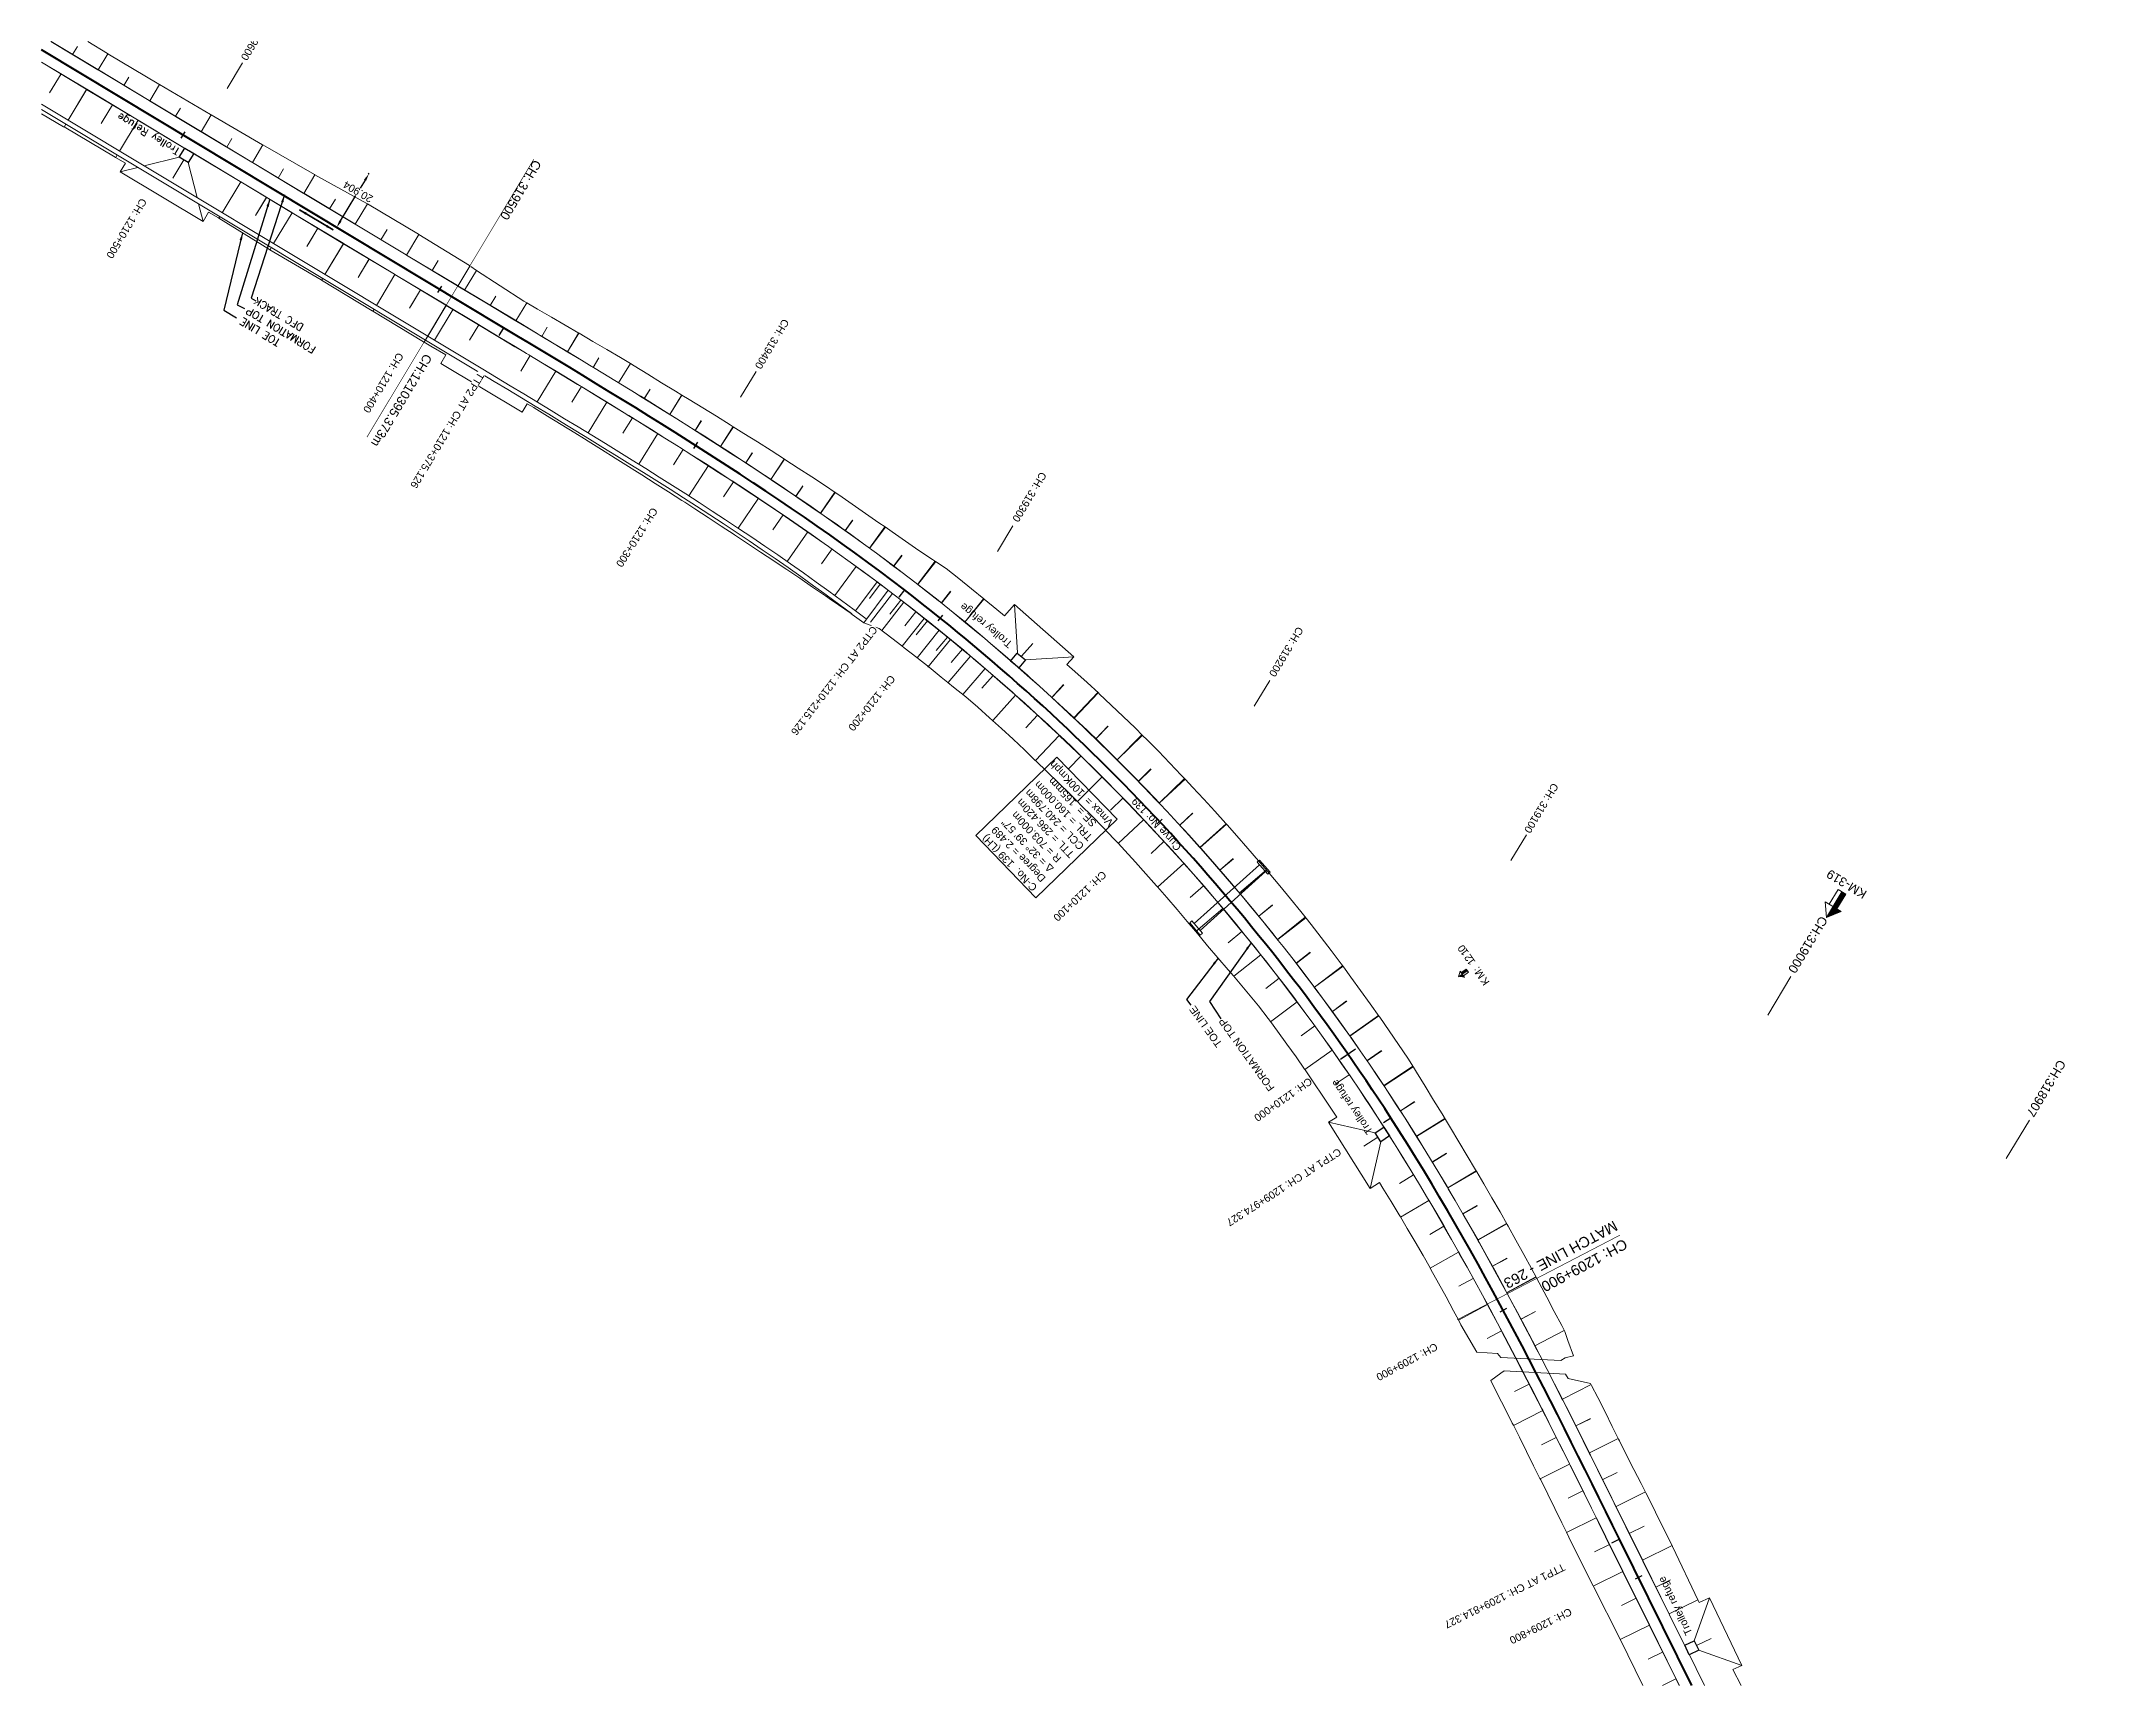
# Paper-space layout 'Layout1' of a CAD drawing. Header units: metres. Extents: x -1471 to 1301, y -330 to 1868.
# The model-space entities are those that its viewports show. They can reach past a viewport. Long polylines and large blocks are cut down to what shows.
import ezdxf
from ezdxf.enums import TextEntityAlignment as Align

# ---------------------------------------------------------------- set-up
doc = ezdxf.new("R2010")
doc.units = ezdxf.units.M
doc.header["$PDMODE"] = 35
doc.header["$PDSIZE"] = 0.5
doc.linetypes.add('CENTER2', pattern=[28.575, 19.05, -3.175, 3.175, -3.175])
doc.linetypes.add('PHANTOM2', pattern=[1.25, 0.625, -0.125, 0.125, -0.125, 0.125, -0.125])
for name, color, linetype in [('A-BLDG', 7, 'Continuous'), ('Asbuilt-track by trimble trolley', 7, 'Continuous'), ('DIMENSION', 7, 'Continuous'), ('Trolley Refuse', 10, 'Continuous')]:
    doc.layers.add(name, color=color, linetype=linetype)
for name, color, linetype, lineweight in [('C-ALIG-DG-CURVE', 1, 'CENTER2', 70), ('C-ALIG-DG-LINE', 1, 'CENTER2', 70), ('C-ALIG-DG-SPIRAL', 1, 'CENTER2', 70), ('C-ALIG-LABL', 7, 'Continuous', 25), ('C-ALIG-LABL-DG', 1, 'Continuous', 25), ('C-ALIG-LABL-DG-MARK', 1, 'Continuous', 25), ('Existing Chainage', 7, 'Continuous', 0), ('Km post', 1, 'Continuous', 13), ('KM STONE', 7, 'Continuous', 0), ('MATCH LINE', 7, 'Continuous', 0), ('Proposed Curve_Details', 10, 'Continuous', 0), ('PROPOSED DFCC TOE LINE', 239, 'Continuous', 0), ('PROPOSED DFCC TOE SLOPES', 239, 'Continuous', 0), ('PROPOSED DFCC TRACK', 1, 'Continuous', 0), ('PROPOSED FORMATION LINE - PLAN', 187, 'Continuous', 0), ('Proposed TPTC Chainages', 10, 'Continuous', 0)]:
    doc.layers.add(name, color=color, linetype=linetype, lineweight=lineweight)
doc.layers.get('Asbuilt-track by trimble trolley').off()
doc.styles.add('Arial', font='arial.ttf')
doc.styles.get("Standard").update_dxf_attribs({"font": 'simplex.shx'})
doc.styles.add('Style-Arial', font='arial.ttf')
doc.dimstyles.new('ISO-25', dxfattribs={"dimtxt": 2.5, "dimasz": 2.5, "dimexe": 1.25, "dimexo": 0.625, "dimtad": 1, "dimtxsty": 'Standard', "dimcen": 2.5, "dimadec": 0, "dimazin": 0, "dimtfac": 1, "dimtmove": 0, "dimatfit": 3, "dimfxl": 1, "dimarcsym": 0})
doc.dimstyles.get("Standard").update_dxf_attribs({"dimtxt": 0.18, "dimasz": 0.18, "dimexe": 0.18, "dimexo": 0.0625, "dimgap": 0.09, "dimtad": 0, "dimtih": 1, "dimtoh": 1, "dimdec": 4, "dimzin": 0, "dimdsep": 46, "dimtxsty": 'Standard', "dimcen": 0.09, "dimadec": 0, "dimazin": 0, "dimtfac": 1, "dimtdec": 4, "dimtofl": 0, "dimtmove": 0, "dimatfit": 3, "dimfxl": 1, "dimtolj": 1, "dimtzin": 0, "dimarcsym": 0})

psp = doc.layouts.get("Layout1")

msp = doc.modelspace()

# ---------------------------------------------------------------- texts
at = {"layer": 'A-BLDG', "char_height": 2.5, "attachment_point": 1}
for insert, rotation in [((628983.7061, 3390844.7379), 140.6215272), ((629103.3948, 3390682.282), 124.8458059), ((629209.7831, 3390515.1566), 116.1759626)]:
    msp.add_mtext_dynamic_manual_height_columns('{\\fArial|b0|i0|c0|p34;\\C1;Trolley refuge }', width=62.963055, gutter_width=1, heights=[0], dxfattribs=dict(at, insert=insert, rotation=rotation))
at = {"layer": 'C-ALIG-LABL', "color": 1, "linetype": 'Continuous', "lineweight": 25, "insert": (628983.148, 3390772.3638), "char_height": 2.5, "width": 32.958241, "attachment_point": 2, "rotation": 133.9906299, "style": 'Arial', "bg_fill": 3, "box_fill_scale": 1.2, "bg_fill_color": 256, "bg_fill_true_color": 13158600, "bg_fill_transparency": 0}
msp.add_mtext('C-No.  139 (LH)       \\PDegree = 2.489\\PΔ = 32° 39\' 57"\\PR = 703.000m\\PTTL = 286.420m\\PCCL = 240.798m\\PTRL = 160.000m\\PSE =  165mm\\PVmax =  100Kmph', dxfattribs=at)
at = {"layer": 'C-ALIG-LABL-DG', "color": 1, "linetype": 'Continuous', "lineweight": 25, "style": 'Arial'}
for s, p in [('MATCH LINE - 263', (629185.7353, 3390653.9892)), ('CH: 1209+900', (629189.046, 3390647.9545))]:
    msp.add_text(s, height=3.5, rotation=208.1892038, dxfattribs=at).set_placement(p)
at = {"layer": 'C-ALIG-LABL-DG', "color": 1, "linetype": 'Continuous', "lineweight": 25, "char_height": 2.5, "attachment_point": 7, "style": 'Arial'}
for s, insert, rotation in [('0', (629136.5937, 3390744.6494), 125.9669606), ('1', (629137.488, 3390743.3885), 125.8497455), ('2', (629138.8029, 3390741.5248), 125.6767998), ('1', (629139.6908, 3390740.2594), 125.5595847), (':', (629141.1612, 3390738.1517), 125.3647218), ('M', (629142.8747, 3390735.6761), 125.1364335), ('K', (629144.3983, 3390733.457), 124.9323253)]:
    msp.add_mtext(s, dxfattribs=dict(at, insert=insert, rotation=rotation))
at = {"layer": 'Existing Chainage', "lineweight": 0, "attachment_point": 6, "line_spacing_factor": 0.6, "style": 'Style-Arial'}
for s, insert, char_height, rotation in [('CH: 319600', (628728.4456, 3391041.4286), 2.5, 238.9928035), ('CH: 319500', (628815.1617, 3390988.2514), 3, 238.96624), ('CH: 319400', (628900.0051, 3390938.4223), 2.5, 239.1231055), ('CH: 319300', (628985.912, 3390887.3773), 2.5, 239.0440505), ('CH: 319200', (629071.6034, 3390835.7121), 2.5, 238.9538043), ('CH: 319100', (629156.7353, 3390783.5436), 2.5, 238.9526538), ('CH:319000', (629245.0268, 3390736.872), 3, 238.9347597), ('CH:318907', (629324.5605, 3390688.9193), 3, 238.9664391)]:
    msp.add_mtext(s, dxfattribs=dict(at, insert=insert, char_height=char_height, rotation=rotation))
at = {"layer": 'Proposed Curve_Details', "color": 1, "style": 'Style-Arial'}
msp.add_text('Curve No: 139', height=2.5, rotation=132.4096261, dxfattribs=at).set_placement((629041.6014, 3390778.6581))
at = {"layer": 'PROPOSED DFCC TOE LINE', "lineweight": 0}
msp.add_text('TOE LINE', height=2.5, rotation=148.8442199, dxfattribs=at).set_placement((628728.1946, 3390955.3793), align=Align.RIGHT)
at = {"layer": 'PROPOSED DFCC TOE LINE', "lineweight": 0, "insert": (629053.1639, 3390711.436), "char_height": 2.5, "attachment_point": 1, "rotation": 125.6258626}
msp.add_mtext_dynamic_manual_height_columns('{\\fArial|b0|i0|c0|p34;TOE LINE}', width=62.963055, gutter_width=1, heights=[0], dxfattribs=at)
at = {"layer": 'PROPOSED DFCC TRACK', "color": 10, "linetype": 'Continuous', "lineweight": -3, "ltscale": 5}
msp.add_text('DFC TRACK', height=2.5, rotation=149.0682259, dxfattribs=at).set_placement((628732.8471, 3390962.2463), align=Align.RIGHT)
at = {"layer": 'PROPOSED FORMATION LINE - PLAN', "lineweight": 0}
msp.add_text('FORMATION TOP', height=2.5, rotation=148.8442199, dxfattribs=at).set_placement((628730.241, 3390958.9086), align=Align.RIGHT)
at = {"layer": 'PROPOSED FORMATION LINE - PLAN', "lineweight": 0, "insert": (629067.259, 3390694.3113), "char_height": 2.5, "attachment_point": 1, "rotation": 125.6258626}
msp.add_mtext_dynamic_manual_height_columns('{\\fArial|b0|i0|c0|p34;\\PFORMATION TOP}', width=62.963055, gutter_width=1, heights=[0], dxfattribs=at)
at = {"layer": 'Proposed TPTC Chainages', "style": 'Style-Arial'}
msp.add_text('CH:1210395.373m', height=3, rotation=239.0041274, dxfattribs=at).set_placement((628788.9307, 3390943.4354))
at = {"layer": 'Trolley Refuse'}
msp.add_text('Trolley Refuge', height=2.5, rotation=149.1766896, dxfattribs=at).set_placement((628707.4713, 3391011.4838))

# ---------------------------------------------------------------- blocks, each defined once
blk = doc.blocks.new('*D144')
at = {"layer": 'Defpoints', "color": 0, "transparency": 16777216}
for p in [(628769.88, 3391003.48), (628770.28, 3391003.24), (628759.09, 3390985.57)]:
    blk.add_point(p, dxfattribs=at)
at = {"layer": 'DIMENSION', "color": 0, "lineweight": -2, "transparency": 16777216}
for p, q in [((628769.99, 3391003.42), (628770.38, 3391003.18)), ((628760.78, 3390987.48), (628765.92, 3390996.02)), ((628768.99, 3391001.1), (628767.37, 3390998.42)), ((628759.2, 3390985.51), (628759.6, 3390985.27))]:
    blk.add_line(p, q, dxfattribs=at)
at = {"layer": 'DIMENSION', "color": 0, "transparency": 16777216}
for points in [[(628768.63, 3391001.31), (628769.34, 3391000.88), (628770.28, 3391003.24)], [(628760.42, 3390987.69), (628761.14, 3390987.26), (628759.49, 3390985.33)]]:
    blk.add_solid(points, dxfattribs=at)
at = {"layer": 'DIMENSION', "color": 0, "lineweight": 0, "transparency": 16777216, "insert": (628766.65, 3390997.22), "char_height": 2.5, "attachment_point": 5, "rotation": 150, "style": 'Style-Arial'}
blk.add_mtext('\\A1;20.904', dxfattribs=at)
blk = doc.blocks.new('TerminatorOpen_0.5')
at = {"color": 0, "linetype": 'ByBlock', "lineweight": -2}
for q in [(-1, 0.25), (-1, 0), (-1, -0.25)]:
    blk.add_line((0, 0), q, dxfattribs=at)
blk = doc.blocks.new('KM POST PLAN')
at = {"extrusion": (0, 0, -1)}
h = blk.add_hatch(color=256, dxfattribs=at)
h.paths.add_polyline_path([(0, -20), (0, -8.5), (3, -8.5), (3, -20)])
h.paths.add_polyline_path([(0, -8.5), (0, 0), (6.2, -8.5), (3, -8.5)], flags=16)
at = {"flags": 128}
for points in [[(0, 0), (-6.2, -8.5), (6.2, -8.5)], [(0, 0), (0, -20)], [(0, 0), (6.2, -8.5)], [(3, -8.5), (3, -20), (-3, -20), (-3, -8.5)]]:
    blk.add_lwpolyline(points, dxfattribs=at)
at = {"style": 'Style-Arial'}
blk.add_attdef('KM-POST', text='', height=6, dxfattribs=at).set_placement((0, -26, -263.9), align=Align.MIDDLE_CENTER)
blk = doc.blocks.new('Tick Hor')
blk.add_lwpolyline([(-0.5, 0), (0.5, 0)])
blk = doc.blocks.new('KM Post')
at = {"layer": 'Km post', "lineweight": 13}
h = blk.add_hatch(color=256, dxfattribs=at)
h.paths.add_polyline_path([(0, -8.9), (1.6, -8.9), (1.6, -3.8), (0, -3.8)])
h.paths.add_polyline_path([(0, -3.8), (0, 0), (-3.4, -3.8)])
for p, q in [((0, -8.9), (0, 0)), ((3.1, -3.8), (0, 0)), ((3.1, -3.8), (-3.4, -3.8))]:
    blk.add_line(p, q, dxfattribs=at)
blk.add_lwpolyline([(1.6, -3.8), (1.6, -8.9), (-1.6, -8.9), (-1.6, -3.8)], dxfattribs=at)

# ---------------------------------------------------------------- dimensions: what is measured, and where the dimension line sits
at = {"layer": 'DIMENSION', "color": 10, "lineweight": 0}
dim = msp.add_linear_dim(base=(628770.2769, 3391003.2412), p1=(628759.0935, 3390985.5737), p2=(628769.8792, 3391003.4808), angle=58.9388253, dimstyle='Standard', override={"dimtxt": 2.5, "dimasz": 2.5, "dimexe": 0.125, "dimexo": 0.125, "dimgap": 0.125, "dimtad": 1, "dimtih": 0, "dimtoh": 0, "dimdec": 3, "dimzin": 11, "dimtxsty": 'Style-Arial', "dimsah": 1, "dimadec": 4, "dimazin": 3, "dimtmove": 2, "dimldrblk": 'TerminatorOpen_0.5', "dimfrac": 2, "dimtzin": 11}, dxfattribs=at)
dim.commit()
dim.dimension.update_dxf_attribs({"geometry": '*D144', "text_midpoint": (628766.6478, 3390997.216), "dimtype": 161, "text_rotation": 150})

# ---------------------------------------------------------------- linework, layer by layer
at = {"layer": 'C-ALIG-DG-LINE', "color": 1, "linetype": 'Continuous', "lineweight": 50, "flags": 128}
for points in [[(628815.1696, 3390951.8605), (628365.5276, 3391222.1866)], [(629434.9824, 3390047.5202), (629187.6351, 3390547.5542)]]:
    msp.add_lwpolyline(points, dxfattribs=at)
at = {"layer": 'C-ALIG-DG-SPIRAL', "color": 1, "linetype": 'Continuous', "lineweight": 50, "flags": 128}
for points in [[(628948.9938, 3390864.3299), (628944.8896, 3390867.4595), (628940.7633, 3390870.5598), (628936.6157, 3390873.6317), (628932.4479, 3390876.6761), (628928.2607, 3390879.6937), (628924.055, 3390882.6855), (628919.8316, 3390885.6524), (628915.5915, 3390888.5952), (628911.3354, 3390891.5148), (628907.0641, 3390894.4123), (628902.7785, 3390897.2884), (628898.4793, 3390900.1442), (628894.1673, 3390902.9807), (628889.8432, 3390905.7987), (628885.5079, 3390908.5994), (628881.1619, 3390911.3835), (628876.8061, 3390914.1522), (628872.4411, 3390916.9065), (628868.0677, 3390919.6473), (628863.6865, 3390922.3756), (628859.2982, 3390925.0926), (628854.9035, 3390927.7991), (628850.503, 3390930.4963), (628846.0974, 3390933.1851), (628841.6874, 3390935.8666), (628837.2735, 3390938.5419), (628832.8565, 3390941.2119), (628828.437, 3390943.8777), (628824.0156, 3390946.5404), (628819.5929, 3390949.201), (628815.1696, 3390951.8605)], [(629187.6351, 3390547.5542), (629185.3465, 3390552.1804), (629183.0568, 3390556.806), (629180.7649, 3390561.4305), (629178.4698, 3390566.0534), (629176.1702, 3390570.6741), (629173.8652, 3390575.2921), (629171.5536, 3390579.9068), (629169.2344, 3390584.5177), (629166.9064, 3390589.1241), (629164.5687, 3390593.7256), (629162.22, 3390598.3216), (629159.8594, 3390602.9114), (629157.4857, 3390607.4944), (629155.098, 3390612.0702), (629152.695, 3390616.638), (629150.2759, 3390621.1972), (629147.8395, 3390625.7473), (629145.3848, 3390630.2875), (629142.9108, 3390634.8172), (629140.4164, 3390639.3357), (629137.9007, 3390643.8423), (629135.3625, 3390648.3364), (629132.801, 3390652.8172), (629130.2151, 3390657.284), (629127.6039, 3390661.736), (629124.9663, 3390666.1724), (629122.3015, 3390670.5926), (629119.6085, 3390674.9956), (629116.8864, 3390679.3806), (629114.1341, 3390683.7469), (629111.351, 3390688.0935)]]:
    msp.add_lwpolyline(points, dxfattribs=at)
at = {"layer": 'C-ALIG-LABL-DG', "color": 1, "linetype": 'Continuous', "lineweight": 25}
msp.add_line((629097.038, 3390709.4045), (629094.9885, 3390707.973), dxfattribs=at)
at = {"layer": 'C-ALIG-LABL-DG-MARK', "color": 1, "linetype": 'Continuous', "lineweight": 25}
for p, q in [((628815.1696, 3390951.8605), (628813.6238, 3390949.2894)), ((628948.9938, 3390864.3299), (628947.1661, 3390861.951)), ((629111.351, 3390688.0935), (629108.8304, 3390686.4666)), ((629187.6351, 3390547.5542), (629184.9461, 3390546.2241))]:
    msp.add_line(p, q, dxfattribs=at)
at = {"layer": 'Existing Chainage', "linetype": 'Continuous', "lineweight": 13, "flags": 128}
for points in [[(628728.0976, 3391040.3011), (628722.9462, 3391031.7301)], [(628899.4637, 3390937.2257), (628894.3318, 3390928.643)], [(628985.183, 3390885.6998), (628980.0392, 3390877.1242)], [(629070.8977, 3390834.1622), (629065.7404, 3390825.5946)], [(629156.5825, 3390782.6048), (629151.425, 3390774.0374)], [(629244.8533, 3390735.3347), (629237.1131, 3390722.486)], [(629324.4267, 3390687.4357), (629316.6936, 3390674.5827)], [(629324.4267, 3390687.4357), (629316.6936, 3390674.5827)]]:
    msp.add_lwpolyline(points, dxfattribs=at)
at = {"layer": 'MATCH LINE', "linetype": 'PHANTOM2', "ltscale": 15, "const_width": 0.2}
msp.add_lwpolyline([(628825.3216, 3391008.0972), (628769.6166, 3390915.3289)], dxfattribs=at)
at = {"layer": 'MATCH LINE', "color": 10, "linetype": 'PHANTOM2', "ltscale": 15, "const_width": 0.2}
for points in [[(629187.8382, 3390649.0475), (629133.4245, 3390620.7534)], [(629187.8382, 3390649.0475), (629133.7539, 3390620.9247)]]:
    msp.add_lwpolyline(points, dxfattribs=at)
at = {"layer": 'PROPOSED DFCC TOE LINE', "lineweight": 0, "flags": 128}
for points in [[(628666.1215, 3391053.7226), (628683.0139, 3391043.3491), (628683.1702, 3391043.2538), (628700.202, 3391033.1227), (628700.3595, 3391033.0296), (628717.4461, 3391022.9897), (628717.6287, 3391022.8827), (628734.7427, 3391012.9441), (628734.9131, 3391012.855), (628752.0811, 3391002.9679), (628752.2462, 3391002.87), (628769.6078, 3390993.3053), (628769.7792, 3390993.2164), (628786.7886, 3390983.0669), (628786.9526, 3390982.9657), (628803.8139, 3390972.5696), (628803.9818, 3390972.4566)], [(628788.7101, 3390947.0361), (628788.5351, 3390947.1373), (628771.5734, 3390957.3662), (628771.4091, 3390957.4669), (628754.4724, 3390967.7375), (628754.3065, 3390967.8355), (628737.2497, 3390977.9075), (628737.0869, 3390978.0094), (628720.2105, 3390988.3816), (628720.0469, 3390988.4821), (628716.7859, 3390990.4036), (628714.9064, 3390987.2775), (628687.2816, 3391003.8861), (628689.0213, 3391006.7797), (628685.75, 3391008.7113), (628685.5922, 3391008.804), (628668.5109, 3391018.8527), (628668.3531, 3391018.9455), (628651.2748, 3391029.0096)], [(628789.8994, 3390949.0158), (628493.008, 3391127.3771)], [(628789.127, 3390947.73), (628501.7921, 3391120.3501)], [(628804.2462, 3390972.2787), (628806.1562, 3390970.9934), (628821.9296, 3390960.7486), (628822.9696, 3390960.1432), (628826.5404, 3390958.0642), (628831.1548, 3390955.3804), (628835.7795, 3390952.708), (628840.2772, 3390950.072), (628840.3897, 3390950.0059), (628845.0006, 3390947.299), (628849.6465, 3390944.6439), (628854.2518, 3390941.9155), (628857.5637, 3390939.8838), (628858.8162, 3390939.1144), (628863.3793, 3390936.3057), (628867.9419, 3390933.4904), (628872.533, 3390930.7154), (628874.7156, 3390929.3921), (628877.1216, 3390927.9302), (628881.7074, 3390925.1339), (628886.2756, 3390922.3035), (628890.8394, 3390919.4598), (628891.8687, 3390918.8171), (628895.4004, 3390916.6053), (628899.9564, 3390913.7364), (628904.5011, 3390910.8434), (628908.925, 3390907.9995), (628909.0356, 3390907.9281), (628913.5635, 3390904.9962), (628918.0805, 3390902.0408), (628922.5958, 3390899.0759), (628925.8531, 3390896.8925), (628927.0768, 3390896.054), (628931.5299, 3390892.9853), (628935.9725, 3390889.8956), (628940.3982, 3390886.7756), (628942.5514, 3390885.3556), (628944.9109, 3390883.7669), (628949.3647, 3390880.6684), (628953.7948, 3390877.5291), (628958.334, 3390874.5221), (628959.3567, 3390873.8402), (628962.8709, 3390871.4874), (628967.1675, 3390868.1407), (628971.3828, 3390864.6921), (628975.4607, 3390861.3349), (628975.5899, 3390861.2343), (628979.8493, 3390857.8392), (628982.3342, 3390855.6969)], [(628931.5686, 3390856.1393), (628931.2478, 3390856.4443), (628926.9344, 3390859.3751), (628924.673, 3390860.9137), (628922.6383, 3390862.3321), (628918.3521, 3390865.3072), (628914.0442, 3390868.2577), (628909.7148, 3390871.1834), (628908.5231, 3390871.982), (628905.3649, 3390874.0857), (628900.9986, 3390876.9704), (628896.6114, 3390879.8308), (628892.2467, 3390882.7319), (628892.1402, 3390882.8029), (628887.8763, 3390885.6328), (628883.4875, 3390888.5143), (628879.0821, 3390891.379), (628875.6596, 3390893.5866), (628874.6609, 3390894.228), (628870.2245, 3390897.0622), (628865.7736, 3390899.8823), (628861.3293, 3390902.7221), (628858.9947, 3390904.2087), (628856.8745, 3390905.5544), (628852.4076, 3390908.3767), (628847.9345, 3390911.1985), (628843.4513, 3390914.0134), (628842.2193, 3390914.7846), (628838.9573, 3390916.82), (628834.4417, 3390919.6005), (628829.9146, 3390922.3711), (628825.3799, 3390925.1384), (628825.2691, 3390925.2059), (628823.1379, 3390926.4939), (628821.412, 3390923.6213), (628794.2582, 3390939.9364), (628795.9844, 3390942.8094), (628790.9766, 3390945.7261), (628788.7101, 3390947.0361), (628788.9185, 3390947.3831)], [(628931.5668, 3390856.3322), (628931.3086, 3390856.5268), (628927.1239, 3390859.6335), (628922.9146, 3390862.7136), (628918.6814, 3390865.7681), (628914.4252, 3390868.7978), (628910.1469, 3390871.8036), (628905.8472, 3390874.7865), (628901.5272, 3390877.7474), (628897.1875, 3390880.6873), (628892.8291, 3390883.6072), (628888.4527, 3390886.5081), (628884.0591, 3390889.391), (628879.6491, 3390892.257), (628875.2236, 3390895.107), (628870.7833, 3390897.9422), (628866.3289, 3390900.7637), (628861.8613, 3390903.5726), (628857.3811, 3390906.3698), (628852.8892, 3390909.1567), (628848.3862, 3390911.9342), (628843.873, 3390914.7036), (628839.3501, 3390917.4659), (628834.8185, 3390920.2224), (628830.2787, 3390922.9741), (628825.7315, 3390925.7222), (628821.1718, 3390928.4715), (628816.6139, 3390931.2148), (628812.0506, 3390933.9581), (628807.4828, 3390936.7025), (628789.127, 3390947.73)], [(628936.2374, 3390854.6909), (628932.207, 3390857.728), (628928.0139, 3390860.8409), (628923.7963, 3390863.9271), (628919.5552, 3390866.9873), (628915.2913, 3390870.0225), (628911.0055, 3390873.0335), (628906.6988, 3390876.0214), (628902.3719, 3390878.987), (628898.0256, 3390881.9314), (628893.6609, 3390884.8555), (628889.2785, 3390887.7603), (628884.8792, 3390890.6469), (628880.4639, 3390893.5164), (628876.0333, 3390896.3697), (628871.5882, 3390899.208), (628867.1294, 3390902.0323), (628862.6577, 3390904.8437), (628858.1737, 3390907.6433), (628853.6783, 3390910.4323), (628849.1722, 3390913.2118), (628844.6561, 3390915.9829), (628840.1308, 3390918.7468), (628835.597, 3390921.5045), (628831.0554, 3390924.2574), (628826.5067, 3390927.0064), (628821.9463, 3390929.756), (628817.3874, 3390932.5), (628812.8235, 3390935.2437), (628808.2553, 3390937.9883), (628789.8994, 3390949.0158)], [(629205.4456, 3390478.2258), (629196.6214, 3390496.1739), (629187.8183, 3390514.1325), (629178.801, 3390531.9851), (629173.1027, 3390543.4294), (629170.742, 3390548.2097), (629169.909, 3390549.8958), (629168.3817, 3390552.9859), (629166.0306, 3390557.7623), (629163.683, 3390562.5362), (629161.3321, 3390567.3043), (629161.0899, 3390567.7946), (629158.9767, 3390572.0658), (629156.6157, 3390576.8204), (629154.2457, 3390581.5662), (629152.218, 3390585.6075), (629151.8676, 3390586.3037), (629149.4802, 3390591.0324), (629147.0829, 3390595.7517), (629144.6881, 3390600.4684), (629147.9802, 3390602.9648)], [(629170.5248, 3390601.1283), (629177.9553, 3390599.5519), (629178.345, 3390598.8644), (629180.4288, 3390594.7902), (629182.8537, 3390590.0081), (629185.2148, 3390585.1982), (629187.3345, 3390580.8879), (629187.5811, 3390580.3953), (629189.9739, 3390575.6099), (629192.395, 3390570.8426), (629194.8348, 3390566.0889), (629196.4118, 3390563.014), (629197.2712, 3390561.3375), (629199.6414, 3390556.5577), (629205.3025, 3390545.0949), (629213.8935, 3390527.0314), (629214.2203, 3390526.3806), (629217.628, 3390528.014), (629228.4472, 3390505.4418), (629225.514, 3390504.0358), (629232.046, 3390491.3845)]]:
    msp.add_lwpolyline(points, dxfattribs=at)
at = {"layer": 'PROPOSED DFCC TOE SLOPES', "flags": 128}
for points in [[(628662.8145, 3391048.1704), (628666.1424, 3391053.7098)], [(628671.3866, 3391043.0206), (628673.0254, 3391045.7486)], [(628658.9522, 3391041.7414), (628652.7467, 3391031.4121)], [(628658.9265, 3391041.6985), (628652.7467, 3391031.4121)], [(628667.5242, 3391036.5916), (628663.7179, 3391030.2558)], [(628679.9586, 3391037.8709), (628683.1866, 3391043.244)], [(628667.4985, 3391036.5487), (628664.4086, 3391031.4055)], [(628676.0963, 3391031.4418), (628669.8908, 3391021.1125)], [(628676.0705, 3391031.399), (628669.8908, 3391021.1125)], [(628688.5307, 3391032.7211), (628690.1559, 3391035.4264)], [(628697.1027, 3391027.5713), (628700.376, 3391033.0199)], [(628684.6683, 3391026.2921), (628680.9076, 3391020.0322)], [(628684.6426, 3391026.2492), (628681.5527, 3391021.106)], [(628705.6747, 3391022.4216), (628707.3365, 3391025.1876)], [(628714.2468, 3391017.2718), (628717.6205, 3391022.8875)], [(628669.1184, 3391019.8267), (628668.5274, 3391018.843)], [(628693.2404, 3391021.1423), (628687.0349, 3391010.813)], [(628693.2146, 3391021.0995), (628687.0349, 3391010.813)], [(628686.2625, 3391009.5272), (628685.7664, 3391008.7015)], [(628722.8188, 3391012.1221), (628724.5439, 3391014.9935)], [(628731.3909, 3391006.9723), (628734.9219, 3391012.8499)], [(628693.1992, 3391005.3598), (628687.2816, 3391003.8861)], [(628706.9968, 3391008.7961), (628695.2583, 3391005.8727)], [(628708.4966, 3391007.8944), (628704.7953, 3391001.7381)], [(628709.9964, 3391006.9927), (628712.9174, 3390995.2637)], [(628739.9629, 3391001.8225), (628741.776, 3391004.8405)], [(628748.535, 3390996.6728), (628752.2551, 3391002.8651)], [(628727.5286, 3391000.5433), (628721.3231, 3390990.2139)], [(628727.5028, 3391000.5004), (628721.3231, 3390990.2139)], [(628736.1006, 3390995.3935), (628732.4199, 3390989.2667)], [(628736.0749, 3390995.3506), (628732.985, 3390990.2074)], [(628713.4299, 3390993.206), (628714.9064, 3390987.2775)], [(628720.5506, 3390988.9281), (628720.2191, 3390988.3763)], [(628744.6726, 3390990.2437), (628738.4672, 3390979.9144)], [(628744.6469, 3390990.2009), (628738.4672, 3390979.9144)], [(628757.107, 3390991.523), (628759.0635, 3390994.7797)], [(628765.6791, 3390986.3732), (628769.7873, 3390993.2116)], [(628753.2447, 3390985.094), (628749.5571, 3390978.9557)], [(628753.2189, 3390985.0511), (628750.1291, 3390979.9079)], [(628774.2511, 3390981.2235), (628776.3129, 3390984.6555)], [(628782.8231, 3390976.0737), (628786.9606, 3390982.9608)], [(628737.6947, 3390978.6286), (628737.2584, 3390977.9024)], [(628761.8167, 3390979.9442), (628755.6113, 3390969.6149)], [(628761.791, 3390979.9013), (628755.6113, 3390969.6149)], [(628770.3888, 3390974.7944), (628766.71, 3390968.6709)], [(628770.363, 3390974.7516), (628767.2732, 3390969.6084)], [(628791.3952, 3390970.9239), (628793.4342, 3390974.3181)], [(628754.8388, 3390968.3291), (628754.4805, 3390967.7326)], [(628778.9608, 3390969.6447), (628772.7554, 3390959.3154)], [(628778.9351, 3390969.6018), (628772.7554, 3390959.3154)], [(628799.9672, 3390965.7742), (628803.9818, 3390972.4566)], [(628802.2108, 3390964.4264), (628806.156, 3390970.9935)], [(628787.5329, 3390964.4949), (628783.8388, 3390958.346)], [(628787.5071, 3390964.4521), (628784.4173, 3390959.3088)], [(628810.7828, 3390959.2766), (628812.6652, 3390962.4099)], [(628810.7828, 3390959.2766), (628812.6652, 3390962.4099)], [(628771.9829, 3390958.0296), (628771.5815, 3390957.3614)], [(628796.1049, 3390959.3452), (628788.7101, 3390947.0361)], [(628796.0792, 3390959.3023), (628789.8994, 3390949.0158)], [(628798.3484, 3390957.9973), (628792.143, 3390947.668)], [(628819.3549, 3390954.1268), (628822.9694, 3390960.1433)], [(628819.3556, 3390954.1264), (628822.9714, 3390960.1421)], [(628806.9205, 3390952.8476), (628803.8177, 3390947.6829)], [(628827.9264, 3390948.9747), (628829.7714, 3390952.0442)], [(628827.9296, 3390948.9727), (628829.7777, 3390952.0405)], [(628836.4954, 3390943.8125), (628840.2691, 3390950.0767)], [(628836.5018, 3390943.8087), (628840.2882, 3390950.0655)], [(628824.0611, 3390942.5475), (628820.9546, 3390937.3851)], [(628845.0572, 3390938.6313), (628846.9986, 3390941.8395)], [(628845.066, 3390938.626), (628847.0165, 3390941.8291)], [(628853.6072, 3390933.4252), (628857.5464, 3390939.8944)], [(628853.6199, 3390933.4174), (628857.5847, 3390939.8709)], [(628832.622, 3390937.3901), (628826.3936, 3390927.0746)], [(628841.1698, 3390932.2174), (628838.0434, 3390927.0671)], [(628849.7002, 3390927.0232), (628843.4128, 3390916.7435)], [(628862.1403, 3390928.1827), (628864.12, 3390931.405)], [(628862.1542, 3390928.1742), (628864.1479, 3390931.3877)], [(628870.6518, 3390922.9025), (628874.6881, 3390929.4087)], [(628870.6707, 3390922.8907), (628874.7462, 3390929.3735)], [(628858.2074, 3390921.7967), (628855.0423, 3390916.67)], [(628879.1368, 3390917.5685), (628881.2085, 3390920.864)], [(628879.156, 3390917.5563), (628881.2479, 3390920.8394)], [(628866.6886, 3390916.5352), (628860.3057, 3390906.3145)], [(628887.5897, 3390912.1829), (628891.8314, 3390918.8404)], [(628887.614, 3390912.1672), (628891.9076, 3390918.7927)], [(628875.1356, 3390911.225), (628871.9135, 3390906.1339)], [(628883.5474, 3390905.8655), (628877.0332, 3390895.728)], [(628896.0059, 3390906.7289), (628898.1902, 3390910.0996)], [(628896.0313, 3390906.7123), (628898.2431, 3390910.0657)], [(628904.3789, 3390901.2063), (628908.8791, 3390908.029)], [(628904.4085, 3390901.1866), (628908.9742, 3390907.9677)], [(628891.9144, 3390900.4432), (628888.6174, 3390895.4004)], [(628912.7035, 3390895.6016), (628915.0305, 3390899.0577)], [(628912.7337, 3390895.5811), (628915.0948, 3390899.0153)], [(628900.2345, 3390894.9554), (628893.5521, 3390884.928)], [(628920.974, 3390889.9156), (628925.7968, 3390896.9303)], [(628921.0096, 3390889.8909), (628925.9141, 3390896.8507)], [(628908.4997, 3390889.3905), (628905.1104, 3390884.4092)], [(628929.1838, 3390884.1305), (628931.6634, 3390887.6493)], [(628929.2175, 3390884.1065), (628931.7363, 3390887.5983)], [(628937.3276, 3390878.2563), (628942.4818, 3390885.4015)], [(628937.3686, 3390878.2263), (628942.6236, 3390885.3069)], [(628916.707, 3390883.7477), (628909.8229, 3390873.8578)], [(628924.8466, 3390878.0118), (628921.3489, 3390873.1061)], [(628932.9193, 3390872.1886), (628925.8036, 3390862.4639)], [(628945.3986, 3390872.2666), (628948.1253, 3390875.9406)], [(628945.4366, 3390872.238), (628948.211, 3390875.879)], [(628953.3904, 3390866.1771), (628959.2726, 3390873.8963)], [(628953.4343, 3390866.1431), (628959.4388, 3390873.7853)], [(628939.8408, 3390867.0043), (628932.6466, 3390857.3999)], [(628943.5975, 3390864.2343), (628935.4673, 3390853.3746)], [(628940.9098, 3390866.2583), (628937.2943, 3390861.4507)], [(628961.2976, 3390859.9651), (628964.401, 3390863.915)], [(628961.3383, 3390859.9324), (628964.4958, 3390863.8379)], [(628944.9854, 3390863.1718), (628937.6891, 3390853.6096)], [(628948.8226, 3390860.2286), (628941.4935, 3390850.7568)], [(628947.7609, 3390860.9864), (628944.1183, 3390856.2619)], [(628952.8514, 3390857.083), (628949.1718, 3390852.3984)], [(628969.1147, 3390853.6454), (628975.3831, 3390861.3988)], [(628969.1575, 3390853.6105), (628975.541, 3390861.2724)], [(628986.7326, 3390843.3553), (628985.7025, 3390859.5236)], [(628955.5939, 3390854.8586), (628948.2411, 3390845.6013)], [(628956.6434, 3390854.0838), (628952.9039, 3390849.3919)], [(628960.6293, 3390850.8838), (628953.2132, 3390841.7163)], [(628964.378, 3390847.8306), (628956.8162, 3390838.617)], [(628963.3366, 3390848.6152), (628959.6349, 3390844.0872)], [(628968.3161, 3390844.5728), (628964.5823, 3390840.0915)], [(628988.0462, 3390842.199), (628991.8308, 3390846.4986)], [(628970.9941, 3390842.2688), (628963.543, 3390833.4161)], [(628975.9112, 3390838.151), (628968.465, 3390829.4703)], [(628989.3598, 3390841.0428), (629005.5282, 3390842.0729)], [(628978.5544, 3390835.8068), (628974.843, 3390831.5228)], [(628986.0283, 3390829.2442), (628978.4589, 3390820.7525)], [(628998.1975, 3390828.488), (629002.0703, 3390832.7745)], [(628998.2373, 3390828.4512), (629002.1715, 3390832.6825)], [(629005.5608, 3390821.642), (629013.4908, 3390830.1709)], [(629005.6011, 3390821.6043), (629013.6558, 3390830.019)], [(628993.4025, 3390822.5713), (628989.5428, 3390818.365)], [(629012.8248, 3390814.6894), (629016.8776, 3390818.9233)], [(629012.8622, 3390814.6532), (629016.9733, 3390818.8318)], [(629027.0532, 3390800.4802), (629031.2447, 3390804.6144)], [(629027.0887, 3390800.4438), (629031.335, 3390804.5215)], [(629034.015, 3390793.2311), (629042.5107, 3390801.3894)], [(629034.0543, 3390793.1896), (629042.6719, 3390801.2197)], [(629040.8715, 3390785.8737), (629045.1831, 3390789.8913)], [(629040.9067, 3390785.8352), (629045.2728, 3390789.7931)], [(629047.623, 3390778.4264), (629056.3449, 3390786.3328)], [(629047.6604, 3390778.3845), (629056.4979, 3390786.1609)], [(629035.5874, 3390780.3902), (629031.2851, 3390776.4412)], [(629054.2662, 3390770.877), (629058.6796, 3390774.7605)], [(629054.3012, 3390770.837), (629058.7685, 3390774.6585)], [(629042.2634, 3390773.0173), (629033.4704, 3390765.172)], [(629060.8014, 3390763.238), (629069.7948, 3390770.9312)], [(629060.8378, 3390763.1951), (629069.9458, 3390770.7559)], [(629048.8298, 3390765.5482), (629044.3479, 3390761.6641)], [(629055.2891, 3390757.9867), (629046.2219, 3390750.3562)], [(629067.2248, 3390755.5007), (629071.7883, 3390759.2889)], [(629067.2572, 3390755.4612), (629071.8714, 3390759.1879)], [(629073.5404, 3390747.6818), (629082.7754, 3390755.1405)], [(629073.5762, 3390747.6369), (629082.9224, 3390754.9548)], [(629061.637, 3390750.3294), (629057.0758, 3390746.5995)], [(629067.8811, 3390742.5882), (629058.8852, 3390735.4441)], [(629079.741, 3390739.7633), (629084.4114, 3390743.4202)], [(629079.7722, 3390739.7228), (629084.4912, 3390743.3162)], [(629074.007, 3390734.753), (629069.5959, 3390731.3515)], [(629085.8305, 3390731.7669), (629095.2432, 3390738.9345)], [(629085.8642, 3390731.7221), (629095.3799, 3390738.7489)], [(629080.028, 3390726.8364), (629071.1812, 3390720.2115)], [(629091.8045, 3390723.6778), (629096.5413, 3390727.1756)], [(629091.8363, 3390723.6337), (629096.6221, 3390727.0631)], [(629085.9297, 3390718.8316), (629081.4287, 3390715.5612)], [(629097.661, 3390715.5053), (629107.2031, 3390722.3429)], [(629097.6929, 3390715.4603), (629107.333, 3390722.1584)], [(629091.7195, 3390710.7453), (629082.5982, 3390704.3158)], [(629103.3988, 3390707.248), (629108.2072, 3390710.589)], [(629103.4282, 3390707.2052), (629108.2818, 3390710.48)], [(629109.0213, 3390698.9157), (629118.6395, 3390705.4054)], [(629109.053, 3390698.8682), (629118.7624, 3390705.2092)], [(629097.3894, 3390702.5739), (629092.7344, 3390699.3909)], [(629114.5208, 3390690.4956), (629119.2736, 3390693.5995)], [(629114.5478, 3390690.4536), (629119.339, 3390693.4935)], [(629106.1038, 3390683.1639), (629090.523, 3390686.6858)], [(629119.9053, 3390682.0099), (629129.3455, 3390687.9996)], [(629119.9334, 3390681.9649), (629129.4544, 3390687.821)], [(629107.038, 3390681.6841), (629102.2623, 3390678.6693)], [(629107.9721, 3390680.2043), (629104.4502, 3390664.6234)], [(629125.1724, 3390673.4472), (629129.8813, 3390676.3435)], [(629125.1957, 3390673.4086), (629129.9373, 3390676.248)], [(629130.3334, 3390664.8294), (629139.7687, 3390670.4796)], [(629130.3563, 3390664.7905), (629139.8583, 3390670.3286)], [(629118.9125, 3390669.1116), (629114.1943, 3390666.2517)], [(629124.023, 3390660.5683), (629114.5898, 3390655.0011)], [(629135.3917, 3390656.1509), (629140.1512, 3390658.9249)], [(629135.412, 3390656.116), (629140.2009, 3390658.8394)], [(629129.033, 3390651.9631), (629124.3135, 3390649.2485)], [(629140.3553, 3390647.4233), (629149.9509, 3390652.8802)], [(629140.3739, 3390647.3904), (629150.0237, 3390652.7519)], [(629133.954, 3390643.3025), (629124.4726, 3390637.9777)], [(629145.2306, 3390638.649), (629150.0594, 3390641.3319)], [(629145.2461, 3390638.6208), (629150.0974, 3390641.2628)], [(629138.79, 3390634.5897), (629134.0076, 3390631.9615)], [(629150.0287, 3390629.8387), (629159.7193, 3390635.1161)], [(629150.0439, 3390629.8106), (629159.7785, 3390635.0064)], [(629143.554, 3390625.8338), (629133.9073, 3390620.6374)], [(629154.7525, 3390620.9886), (629159.6207, 3390623.587)], [(629154.7643, 3390620.9664), (629159.6496, 3390623.5324)], [(629148.2461, 3390617.0351), (629143.5127, 3390614.5307)], [(629159.4144, 3390612.1133), (629169.1788, 3390617.2421)], [(629159.4258, 3390612.0915), (629169.2222, 3390617.1562)], [(629157.4623, 3390599.3376), (629152.6239, 3390596.853)], [(629168.575, 3390594.2855), (629178.1647, 3390599.1824)], [(629168.5827, 3390594.2703), (629178.1968, 3390599.1257)], [(629162.0004, 3390590.4466), (629152.2686, 3390585.5066)], [(629173.0907, 3390585.3441), (629177.9184, 3390587.7822)], [(629173.0965, 3390585.3325), (629177.9325, 3390587.7542)], [(629166.5003, 3390581.5329), (629161.609, 3390579.0739)], [(629177.574, 3390576.3909), (629187.1803, 3390581.2013)], [(629177.5783, 3390576.3823), (629187.1966, 3390581.1682)], [(629170.9718, 3390572.6008), (629161.1395, 3390567.6942)], [(629182.0331, 3390567.4294), (629186.8608, 3390569.8315)], [(629182.0357, 3390567.4242), (629186.8672, 3390569.819)], [(629175.4223, 3390563.6543), (629170.4836, 3390561.2021)], [(629186.4769, 3390558.4645), (629196.2585, 3390563.313)], [(629186.4781, 3390558.462), (629196.2634, 3390563.3034)], [(629179.8611, 3390554.6981), (629169.959, 3390549.7947)], [(629184.2949, 3390545.7363), (629179.344, 3390543.287)], [(629190.9127, 3390549.499), (629195.8208, 3390551.9274)], [(629190.9128, 3390549.4988), (629195.8211, 3390551.9268)], [(629195.3467, 3390540.5355), (629205.1574, 3390545.3887)], [(629188.7289, 3390536.7731), (629178.8507, 3390531.8866)], [(629199.7807, 3390531.5723), (629204.619, 3390533.9657)], [(629193.1628, 3390527.8099), (629188.2611, 3390525.3851)], [(629204.2146, 3390522.609), (629213.7527, 3390527.3273)], [(629212.5732, 3390513.6528), (629217.628, 3390528.014)], [(629197.5968, 3390518.8466), (629187.8669, 3390514.0334)], [(629213.3296, 3390512.0747), (629218.1836, 3390514.4013)], [(629202.0307, 3390509.8834), (629197.1496, 3390507.4688)], [(629214.086, 3390510.4966), (629228.4472, 3390505.4418)], [(629206.4647, 3390500.9201), (629196.6701, 3390496.0749)], [(629217.5165, 3390495.7192), (629222.4119, 3390498.1409)]]:
    msp.add_lwpolyline(points, dxfattribs=at)
at = {"layer": 'PROPOSED DFCC TRACK', "linetype": 'Continuous', "flags": 128}
for points in [[(629071.0695, 3390770.1647), (629067.4686, 3390774.1978), (629066.7226, 3390773.5318), (629070.3235, 3390769.4987)], [(629047.697, 3390749.1496), (629044.1932, 3390753.2674), (629044.9548, 3390753.9154), (629048.4586, 3390749.7977)]]:
    msp.add_lwpolyline(points, close=True, dxfattribs=at)
for points in [[(629045.7342, 3390752.9994), (629067.528, 3390772.6369)], [(629047.6792, 3390750.7137), (629069.5225, 3390770.3959)], [(629146.8685, 3390609.4731), (629147.9802, 3390608.2167), (629168.0621, 3390607.141), (629169.5379, 3390608.0767)], [(629147.9802, 3390602.9648), (629149.1184, 3390603.6974), (629169.6444, 3390602.5978), (629170.5248, 3390601.1283)]]:
    msp.add_lwpolyline(points, dxfattribs=at)
at = {"layer": 'PROPOSED FORMATION LINE - PLAN', "lineweight": 0, "flags": 128}
for points in [[(628796.0792, 3390959.3023), (628795.9059, 3390959.4064), (628778.927, 3390969.6067), (628778.7618, 3390969.7059), (628761.7829, 3390979.9062), (628761.6177, 3390980.0054), (628744.6382, 3390990.2061), (628744.4736, 3390990.305), (628727.4941, 3391000.5056), (628727.3295, 3391000.6045), (628710.3669, 3391010.795), (628710.1855, 3391010.904), (628693.1983, 3391021.1093), (628693.0414, 3391021.2035), (628676.0542, 3391031.4088), (628675.8973, 3391031.5031), (628658.9055, 3391041.7111), (628658.7532, 3391041.8026), (628641.7613, 3391052.0107)], [(628796.1049, 3390959.3452), (628795.9316, 3390959.4492), (628778.9528, 3390969.6495), (628778.7876, 3390969.7488), (628761.8087, 3390979.9491), (628761.6435, 3390980.0483), (628744.664, 3390990.2489), (628744.4994, 3390990.3478), (628727.5199, 3391000.5485), (628727.3553, 3391000.6474), (628710.3927, 3391010.8379), (628710.2112, 3391010.9469), (628693.224, 3391021.1521), (628693.0671, 3391021.2464), (628676.0799, 3391031.4517), (628675.923, 3391031.5459), (628658.9312, 3391041.754), (628658.7789, 3391041.8455), (628641.7871, 3391052.0535)], [(628799.9672, 3390965.7742), (628799.794, 3390965.8783), (628782.8151, 3390976.0786), (628782.6499, 3390976.1778), (628765.671, 3390986.3781), (628765.5058, 3390986.4773), (628748.5263, 3390996.678), (628748.3617, 3390996.7769), (628731.3822, 3391006.9775), (628731.2176, 3391007.0764), (628714.255, 3391017.2669), (628714.0735, 3391017.3759), (628697.0863, 3391027.5812), (628696.9294, 3391027.6754), (628679.9422, 3391037.8807), (628679.7853, 3391037.975), (628662.7935, 3391048.183), (628662.6413, 3391048.2745), (628645.6494, 3391058.4826)], [(628799.993, 3390965.817), (628799.8197, 3390965.9211), (628782.8408, 3390976.1214), (628782.6756, 3390976.2207), (628765.6967, 3390986.4209), (628765.5315, 3390986.5202), (628748.552, 3390996.7208), (628748.3874, 3390996.8197), (628731.4079, 3391007.0204), (628731.2434, 3391007.1192), (628714.2807, 3391017.3098), (628714.0993, 3391017.4188), (628697.1121, 3391027.624), (628696.9552, 3391027.7183), (628679.968, 3391037.9236), (628679.8111, 3391038.0178), (628662.8193, 3391048.2259), (628662.667, 3391048.3173), (628645.6752, 3391058.5254)]]:
    msp.add_lwpolyline(points, dxfattribs=at)
at = {"layer": 'Trolley Refuse'}
for points in [[(628708.8002, 3391011.7957), (628711.7998, 3391009.9923), (628709.9964, 3391006.9927), (628706.9968, 3391008.7961)], [(628986.6683, 3390843.2801), (628989.3598, 3390841.0428), (628987.1225, 3390838.3512), (628984.431, 3390840.5886)], [(629108.9824, 3390685.0498), (629110.9, 3390682.1219), (629107.9721, 3390680.2043), (629106.0545, 3390683.1321)], [(629212.5809, 3390513.6564), (629214.086, 3390510.4966), (629210.9261, 3390508.9915), (629209.421, 3390512.1513)]]:
    msp.add_lwpolyline(points, close=True, dxfattribs=at)

# ---------------------------------------------------------------- block references
at = {"layer": 'C-ALIG-LABL-DG', "color": 1, "linetype": 'Continuous', "lineweight": 25}
for name, p, xscale, yscale, zscale, rotation in [('Tick Hor', (628708.1474, 3391016.2026), 2.5, 2.5, 2.5, 238.9855929886476), ('Tick Hor', (628793.8512, 3390964.6772), 2.5, 2.5, 2.5, 238.9855929886476), ('Tick Hor', (628879.2272, 3390912.6159), 2.5, 2.5, 2.5, 237.5481441197584), ('Tick Hor', (628960.8881, 3390854.9865), 2.5, 2.5, 2.5, 231.2326893091217), ('Tick Hor', (629034.149, 3390787.0454), 2.5, 2.5, 2.5, 223.0825073017103), ('KM Post', (629133.9479, 3390735.2757), 0.3933041122191764, 0.3933041122191764, 0.3933041122191764, 124.3636321803249), ('Tick Hor', (629097.038, 3390709.4045), 5.999999999999999, 5.999999999999999, 5.999999999999999, 214.9323252943232), ('Tick Hor', (629148.8184, 3390623.9244), 2.5, 2.5, 2.5, 208.1892037778402), ('Tick Hor', (629193.9875, 3390534.7123), 2.499999999999999, 2.499999999999999, 2.499999999999999, 206.3197990238363)]:
    msp.add_blockref(name, p, dxfattribs=dict(at, xscale=xscale, yscale=yscale, zscale=zscale, rotation=rotation))
at = {"layer": 'KM STONE'}
ref = msp.add_blockref('KM POST PLAN', (629256.7123, 3390755.0205), dxfattribs=dict(at, xscale=0.5, yscale=0.5, zscale=0.5, rotation=148.9344517853904))
ref.add_attrib('KM-POST', 'KM-319', dxfattribs={"layer": '0', "height": 3, "rotation": 148.9344518, "style": 'Style-Arial'}).set_placement((629263.4205, 3390766.156), align=Align.MIDDLE_CENTER)

msp.set_redraw_order([(e.dxf.handle, doc.entitydb.next_handle()) for e in msp.query("TEXT MTEXT ATTDEF DIMENSION ARC_DIMENSION")])  # texts and dimensions are drawn at this point

# ---------------------------------------------------------------- leaders
at = {"layer": 'PROPOSED DFCC TOE LINE', "lineweight": 0}
for points, dimstyle, override in [([(628728.1105, 3390983.5263), (628721.8746, 3390957.6903), (628726.0918, 3390955.1325)], 'ISO-25', {"dimtxt": 3, "dimasz": 2.5, "dimgap": 0.625, "dimtad": 0, "dimdec": 3, "dimzin": 2, "dimtdec": 3}), ([(629053.7185, 3390741.4428), (629043.1587, 3390727.6428), (629044.5243, 3390725.7859)], 'Standard', {"dimtxt": 2.5, "dimasz": 2.4, "dimgap": 0.09, "dimtad": 0, "dimtih": 0, "dimtoh": 0})]:
    msp.add_leader(points, dimstyle=dimstyle, override=override, dxfattribs=at)
at = {"layer": 'PROPOSED DFCC TRACK', "color": 10, "linetype": 'Continuous', "lineweight": -3, "ltscale": 5}
msp.add_leader([(628742.1072, 3390996.1596), (628731.0214, 3390961.72), (628732.502, 3390960.8305)], dimstyle='ISO-25', override={"dimtxt": 3, "dimasz": 2.5, "dimgap": 0.625, "dimtad": 0, "dimdec": 3, "dimzin": 2, "dimtdec": 3}, dxfattribs=at)
at = {"layer": 'PROPOSED DFCC TRACK', "linetype": 'Continuous', "lineweight": 0}
for points in [[(628747.1566, 3390991.2139), (628758.345, 3390984.4924)], [(628758.345, 3390984.4924), (628747.1566, 3390991.2139)]]:
    msp.add_leader(points, dimstyle='ISO-25', override={"dimtxt": 3, "dimasz": 2.5, "dimtad": 0, "dimdec": 3, "dimzin": 2, "dimtdec": 3}, dxfattribs=at)
at = {"layer": 'PROPOSED FORMATION LINE - PLAN', "lineweight": 0}
for points, dimstyle, override in [([(628737.2348, 3390994.7121), (628726.2852, 3390959.5419), (628728.7942, 3390958.2319)], 'ISO-25', {"dimtxt": 3, "dimasz": 2.5, "dimgap": 0.625, "dimtad": 0, "dimdec": 3, "dimzin": 2, "dimtdec": 3}), ([(629064.7167, 3390746.5355), (629050.8085, 3390726.9685), (629054.5683, 3390721.2441)], 'Standard', {"dimtxt": 2.5, "dimasz": 2.4, "dimgap": 0.09, "dimtad": 0, "dimtih": 0, "dimtoh": 0})]:
    msp.add_leader(points, dimstyle=dimstyle, override=override, dxfattribs=at)

# ---------------------------------------------------------------- next in the draw order: linework, layer by layer
at = {"layer": 'C-ALIG-DG-CURVE', "color": 1, "linetype": 'Continuous', "lineweight": 50, "flags": 128}
msp.add_lwpolyline([(629111.351, 3390688.0935, 0.08584234), (628948.9938, 3390864.3299)], format="xyb", dxfattribs=at)
at = {"layer": 'C-ALIG-LABL', "color": 1, "linetype": 'Continuous', "lineweight": 25}
for p, q in [((628999.8954, 3390808.5857), (628972.7673, 3390782.397)), ((629019.9373, 3390787.8248), (628999.8954, 3390808.5857)), ((628992.8093, 3390761.6361), (629019.9373, 3390787.8248)), ((628972.7673, 3390782.397), (628992.8093, 3390761.6361))]:
    msp.add_line(p, q, dxfattribs=at)
at = {"layer": 'PROPOSED DFCC TOE LINE', "lineweight": 0, "flags": 128}
for points in [[(628982.3342, 3390855.6969), (628985.7025, 3390859.5236), (629005.5282, 3390842.0729), (629003.2408, 3390839.4742), (629005.8741, 3390837.1236), (629009.9531, 3390833.4273), (629013.8182, 3390829.8695), (629014.0025, 3390829.698), (629018.0176, 3390825.9315), (629022.0042, 3390822.1342), (629025.9436, 3390818.288), (629028.5534, 3390815.7002), (629029.8482, 3390814.4063), (629033.7302, 3390810.5019), (629037.5697, 3390806.5555), (629041.3796, 3390802.5806), (629042.8234, 3390801.0602), (629045.1614, 3390798.5789), (629048.9119, 3390794.5477), (629052.6233, 3390790.4806), (629056.3006, 3390786.3827), (629056.6448, 3390785.9958), (629059.9457, 3390782.2562), (629063.5626, 3390778.105), (629067.1871, 3390773.96), (629070.0876, 3390770.5912), (629070.7724, 3390769.7808), (629074.307, 3390765.5584), (629077.8089, 3390761.3088), (629081.2777, 3390757.032), (629083.0572, 3390754.7846), (629084.6953, 3390752.7141), (629088.0859, 3390748.3751), (629091.4377, 3390744.0061), (629094.7486, 3390739.6061), (629095.5121, 3390738.5693), (629098.0004, 3390735.1624), (629101.2476, 3390730.7158), (629104.4565, 3390726.2417), (629107.4595, 3390721.9788), (629107.6267, 3390721.7402), (629110.7674, 3390717.2184), (629113.8746, 3390712.6735), (629116.9476, 3390708.1056), (629118.8785, 3390705.024), (629119.8636, 3390703.434), (629122.7704, 3390698.7589), (629125.6113, 3390694.1098), (629128.451, 3390689.466), (629129.5759, 3390687.6218), (629131.2733, 3390684.8167), (629134.0607, 3390680.1511), (629136.7896, 3390675.4553), (629139.5783, 3390670.8002), (629139.9857, 3390670.1142), (629142.3333, 3390666.1293), (629145.0584, 3390661.4451), (629147.7549, 3390656.7486), (629150.1518, 3390652.5264), (629150.4281, 3390652.043), (629153.0708, 3390647.3245), (629155.6721, 3390642.5872), (629158.2493, 3390637.8413), (629159.9074, 3390634.7674), (629160.8082, 3390633.0898), (629163.3477, 3390628.3323), (629165.877, 3390623.5736), (629168.3871, 3390618.809), (629169.351, 3390616.9012), (629170.4433, 3390613.8135), (629172.2677, 3390608.7062), (629169.5379, 3390608.0767)], [(629146.8685, 3390609.4731), (629140.0067, 3390609.9468), (629137.3206, 3390614.4977), (629134.729, 3390619.0929), (629133.8552, 3390620.7353), (629132.2471, 3390623.7423), (629129.7466, 3390628.3775), (629127.2264, 3390632.9978), (629124.6824, 3390637.601), (629124.4191, 3390638.0737), (629122.1138, 3390642.1862), (629119.4803, 3390646.7303), (629116.8203, 3390651.2544), (629114.5321, 3390655.098), (629114.1357, 3390655.7594), (629111.4244, 3390660.2439), (629108.6684, 3390664.6966), (629107.5003, 3390666.5488), (629104.4502, 3390664.6234), (629090.523, 3390686.6858), (629093.3031, 3390688.4409), (629091.5387, 3390691.0667), (629088.5959, 3390695.4385), (629085.6581, 3390699.8143), (629082.6948, 3390704.1737), (629082.538, 3390704.4044), (629079.6858, 3390708.5019), (629076.5835, 3390712.7637), (629073.5001, 3390717.0395), (629071.1163, 3390720.3002), (629070.3824, 3390721.2907), (629067.2084, 3390725.5001), (629063.8494, 3390729.5665), (629060.4504, 3390733.5983), (629058.8157, 3390735.526), (629057.0332, 3390737.6121), (629053.5867, 3390741.599), (629050.1906, 3390745.6243), (629046.8094, 3390749.6611), (629046.1544, 3390750.436), (629043.3975, 3390753.6719), (629039.9653, 3390757.6651), (629036.5239, 3390761.6508), (629033.3982, 3390765.2553), (629033.0723, 3390765.6282), (629029.5899, 3390769.5794), (629026.077, 3390773.5041), (629022.533, 3390777.4011), (629020.301, 3390779.7795), (629018.9224, 3390781.2366), (629015.282, 3390785.0438), (629011.6119, 3390788.8224), (629007.9126, 3390792.5725), (629006.6763, 3390793.8129), (629004.1845, 3390796.294), (629000.4302, 3390799.9891), (628996.6391, 3390803.6464), (628992.8378, 3390807.2933), (628992.6651, 3390807.4612), (628989.0482, 3390810.9538), (628985.2324, 3390814.5878), (628981.3354, 3390818.1342), (628978.3778, 3390820.8263), (628977.4321, 3390821.6739), (628973.4957, 3390825.1772), (628969.524, 3390828.6406), (628965.3819, 3390831.9036), (628963.4604, 3390833.484), (628961.3064, 3390835.242), (628957.2059, 3390838.5488), (628953.0807, 3390841.8239), (628948.9311, 3390845.0671), (628948.1587, 3390845.6651), (628944.7588, 3390848.2801), (628940.5682, 3390851.4684), (628935.4673, 3390853.3746), (628931.5686, 3390856.1393), (628931.2268, 3390856.3995)]]:
    msp.add_lwpolyline(points, dxfattribs=at)
at = {"layer": 'PROPOSED DFCC TOE SLOPES', "flags": 128}
for points in [[(629000.6836, 3390815.7965), (628992.7417, 3390807.3867)], [(629019.9906, 3390807.6401), (629028.233, 3390816.018)], [(629020.0311, 3390807.5998), (629028.399, 3390815.8533)], [(629007.8639, 3390808.9146), (629003.8273, 3390804.7604)], [(629014.9487, 3390801.9352), (629006.751, 3390793.738)], [(629021.9282, 3390794.8492), (629017.7694, 3390790.807)], [(629028.8127, 3390787.6713), (629020.3752, 3390779.7004)]]:
    msp.add_lwpolyline(points, dxfattribs=at)
at = {"layer": 'PROPOSED FORMATION LINE - PLAN', "lineweight": 0, "flags": 128}
for points in [[(629222.0509, 3390486.4401), (629213.183, 3390504.3666), (629204.3151, 3390522.2932), (629195.4472, 3390540.2197), (629189.7786, 3390551.6787), (629187.4134, 3390556.4595), (629186.5784, 3390558.1467), (629185.0466, 3390561.2404), (629182.6768, 3390566.0211), (629180.3028, 3390570.8008), (629177.9235, 3390575.5788), (629177.6783, 3390576.0704), (629175.5375, 3390580.3547), (629173.1437, 3390585.1277), (629170.7408, 3390589.8972), (629168.6831, 3390593.9619), (629168.3275, 3390594.6626), (629165.9027, 3390599.4232), (629163.465, 3390604.1783), (629161.0134, 3390608.9274), (629159.528, 3390611.7874), (629158.5466, 3390613.6696), (629156.0633, 3390618.4044), (629153.5624, 3390623.1309), (629151.0427, 3390627.8486), (629150.1488, 3390629.5113), (629148.5031, 3390632.5567), (629145.9422, 3390637.2543), (629143.3591, 3390641.9408), (629140.7525, 3390646.6154), (629140.4828, 3390647.0958), (629138.1212, 3390651.2773), (629135.4643, 3390655.9257), (629132.7806, 3390660.5598), (629130.4697, 3390664.5003), (629130.069, 3390665.1787), (629127.3285, 3390669.7815), (629124.558, 3390674.3675), (629121.7566, 3390678.9357), (629120.0521, 3390681.6809), (629118.9231, 3390683.4851), (629116.0568, 3390688.015), (629113.1565, 3390692.5243), (629110.1928, 3390697.0562), (629109.1782, 3390698.5903), (629107.1942, 3390701.5651), (629104.1611, 3390706.0508), (629101.0935, 3390710.5131), (629097.9917, 3390714.9516), (629097.8266, 3390715.1858), (629094.8558, 3390719.3661), (629091.6861, 3390723.7564), (629088.4827, 3390728.1221), (629086.0056, 3390731.4503), (629085.2457, 3390732.4631), (629081.9755, 3390736.779), (629078.6722, 3390741.0696), (629075.3359, 3390745.3347), (629073.7248, 3390747.3704), (629071.9669, 3390749.574), (629068.5654, 3390753.7873), (629065.1316, 3390757.9742), (629061.6657, 3390762.1346), (629060.9941, 3390762.9332), (629058.1678, 3390766.2682), (629054.6383, 3390770.3748), (629051.0772, 3390774.4541), (629047.8241, 3390778.126), (629047.4849, 3390778.5059), (629043.8615, 3390782.5299), (629040.2073, 3390786.5259), (629036.5224, 3390790.4937), (629034.2255, 3390792.9363), (629032.8071, 3390794.433), (629029.0616, 3390798.3436), (629025.2861, 3390802.2253), (629021.4809, 3390806.0778), (629020.2093, 3390807.3521), (629017.6461, 3390809.9009), (629013.7821, 3390813.6944), (629009.8889, 3390817.4581), (629005.9669, 3390821.1917), (629005.7869, 3390821.3617), (629002.0163, 3390824.895), (628998.0374, 3390828.5678), (628994.0302, 3390832.2098), (628990.9703, 3390834.9534), (628989.9952, 3390835.821), (628985.9325, 3390839.401), (628981.8424, 3390842.9496), (628977.7251, 3390846.4666), (628975.7714, 3390848.1164), (628973.5809, 3390849.9518), (628969.4099, 3390853.4051), (628965.2126, 3390856.8262), (628960.989, 3390860.2148), (628960.2027, 3390860.8398), (628956.7395, 3390863.5709), (628952.4642, 3390866.8942), (628948.2063, 3390870.1523), (628944.279, 3390873.1135), (628943.9251, 3390873.3783), (628939.6217, 3390876.5731), (628935.2971, 3390879.7376), (628930.9522, 3390882.8727), (628928.0411, 3390884.9495), (628926.588, 3390885.9792), (628922.2055, 3390889.0583), (628917.8056, 3390892.1107), (628913.3893, 3390895.1377), (628911.5406, 3390896.3942), (628908.9573, 3390898.1401), (628904.5107, 3390901.1191), (628900.0503, 3390904.0756), (628895.577, 3390907.0108), (628894.8264, 3390907.5005), (628891.0917, 3390909.9258), (628886.5951, 3390912.8216), (628882.0881, 3390915.6994), (628877.9442, 3390918.325), (628877.5714, 3390918.5603), (628873.046, 3390921.4055), (628868.5126, 3390924.236), (628863.972, 3390927.0531), (628860.9373, 3390928.9267), (628859.4248, 3390929.8579), (628854.872, 3390932.6515), (628850.3142, 3390935.4352), (628845.7522, 3390938.2101), (628843.8463, 3390939.3664), (628841.1867, 3390940.9774), (628836.6185, 3390943.7382), (628832.0482, 3390946.4939), (628827.4766, 3390949.2454), (628826.7107, 3390949.7061), (628822.9045, 3390951.9941), (628818.3324, 3390954.7411), (628809.5659, 3390960.0077), (628799.9672, 3390965.7742)], [(629222.0957, 3390486.4623), (629213.2278, 3390504.3888), (629204.3599, 3390522.3153), (629195.492, 3390540.2418), (629189.8234, 3390551.7009), (629187.4582, 3390556.4816), (629186.6232, 3390558.1689), (629185.0914, 3390561.2626), (629182.7216, 3390566.0433), (629180.3476, 3390570.823), (629177.9682, 3390575.6011), (629177.723, 3390576.0928), (629175.5822, 3390580.3771), (629173.1884, 3390585.1501), (629170.7854, 3390589.9197), (629168.7277, 3390593.9846), (629168.3721, 3390594.6852), (629165.9472, 3390599.4459), (629163.5095, 3390604.2012), (629161.0578, 3390608.9504), (629159.5724, 3390611.8105), (629158.5909, 3390613.6928), (629156.1075, 3390618.4277), (629153.6066, 3390623.1544), (629151.0868, 3390627.8723), (629150.1928, 3390629.535), (629148.547, 3390632.5805), (629145.9861, 3390637.2783), (629143.4028, 3390641.9651), (629140.7961, 3390646.6399), (629140.5264, 3390647.1203), (629138.1647, 3390651.302), (629135.5077, 3390655.9507), (629132.8238, 3390660.585), (629130.5127, 3390664.5257), (629130.1121, 3390665.2041), (629127.3714, 3390669.8072), (629124.6007, 3390674.3935), (629121.7991, 3390678.9619), (629120.0945, 3390681.7074), (629118.9655, 3390683.5117), (629116.0989, 3390688.0419), (629113.1985, 3390692.5515), (629110.2345, 3390697.0837), (629109.2199, 3390698.6179), (629107.2358, 3390701.593), (629104.2024, 3390706.079), (629101.1346, 3390710.5416), (629098.0326, 3390714.9804), (629097.8675, 3390715.2146), (629094.8965, 3390719.3952), (629091.7265, 3390723.7858), (629088.5229, 3390728.1519), (629086.0456, 3390731.4803), (629085.2857, 3390732.4931), (629082.0152, 3390736.8094), (629078.7117, 3390741.1003), (629075.3752, 3390745.3657), (629073.7639, 3390747.4015), (629072.0059, 3390749.6053), (629068.6042, 3390753.8188), (629065.1701, 3390758.0061), (629061.704, 3390762.1668), (629061.0324, 3390762.9654), (629058.2059, 3390766.3007), (629054.6761, 3390770.4076), (629051.1148, 3390774.4871), (629047.8614, 3390778.1593), (629047.5222, 3390778.5392), (629043.8986, 3390782.5635), (629040.2441, 3390786.5598), (629036.5589, 3390790.5279), (629034.2618, 3390792.9707), (629032.8434, 3390794.4675), (629029.0976, 3390798.3784), (629025.3218, 3390802.2603), (629021.5163, 3390806.1131), (629020.2446, 3390807.3875), (629017.6813, 3390809.9365), (629013.8169, 3390813.7303), (629009.9235, 3390817.4942), (629006.0013, 3390821.228), (629005.8213, 3390821.398), (629002.0504, 3390824.9316), (628998.0711, 3390828.6046), (628994.0637, 3390832.247), (628991.0036, 3390834.9908), (628990.0284, 3390835.8584), (628985.9654, 3390839.4386), (628981.875, 3390842.9875), (628977.7574, 3390846.5047), (628975.8036, 3390848.1547), (628973.6129, 3390849.9902), (628969.4417, 3390853.4437), (628965.244, 3390856.865), (628961.0201, 3390860.2539), (628960.2338, 3390860.879), (628956.7703, 3390863.6103), (628952.4948, 3390866.9338), (628948.2366, 3390870.1921), (628944.309, 3390873.1535), (628943.9551, 3390873.4183), (628939.6514, 3390876.6134), (628935.3265, 3390879.7781), (628930.9813, 3390882.9133), (628928.07, 3390884.9903), (628926.6169, 3390886.0201), (628922.2342, 3390889.0993), (628917.834, 3390892.1519), (628913.4174, 3390895.179), (628911.5687, 3390896.4356), (628908.9853, 3390898.1816), (628904.5385, 3390901.1607), (628900.0779, 3390904.1173), (628895.6044, 3390907.0527), (628894.8537, 3390907.5424), (628891.1188, 3390909.9678), (628886.6221, 3390912.8637), (628882.1149, 3390915.7416), (628877.9709, 3390918.3673), (628877.5981, 3390918.6026), (628873.0726, 3390921.4478), (628868.539, 3390924.2785), (628863.9983, 3390927.0956), (628860.9635, 3390928.9692), (628859.451, 3390929.9005), (628854.8981, 3390932.6942), (628850.3402, 3390935.4779), (628845.7782, 3390938.2528), (628843.8723, 3390939.4092), (628841.2126, 3390941.0202), (628836.6443, 3390943.7811), (628832.074, 3390946.5367), (628827.5024, 3390949.2883), (628826.7364, 3390949.7489), (628822.9302, 3390952.0369), (628818.3581, 3390954.7839), (628809.5916, 3390960.0505), (628799.993, 3390965.817)], [(629215.2837, 3390483.0925), (629206.4158, 3390501.019), (629197.5478, 3390518.9455), (629188.6799, 3390536.872), (629183.0114, 3390548.3311), (629180.6466, 3390553.1109), (629179.8119, 3390554.7975), (629178.281, 3390557.8893), (629175.9134, 3390562.6656), (629173.5425, 3390567.4391), (629171.1671, 3390572.2093), (629170.9224, 3390572.7), (629168.786, 3390576.9755), (629166.3979, 3390581.7371), (629164.0015, 3390586.4935), (629161.9503, 3390590.5457), (629161.5958, 3390591.244), (629159.1794, 3390595.988), (629156.7512, 3390600.7249), (629154.3099, 3390605.4539), (629152.8312, 3390608.301), (629151.8543, 3390610.1744), (629149.3833, 3390614.8858), (629146.8957, 3390619.5873), (629144.3903, 3390624.2782), (629143.5017, 3390625.9311), (629141.866, 3390628.9579), (629139.3215, 3390633.6255), (629136.7558, 3390638.2804), (629134.1677, 3390642.9217), (629133.9, 3390643.3986), (629131.5561, 3390647.5488), (629128.92, 3390652.1608), (629126.2582, 3390656.757), (629123.9669, 3390660.664), (629123.5698, 3390661.3365), (629120.8536, 3390665.8985), (629118.1086, 3390670.4422), (629115.3339, 3390674.9667), (629113.6463, 3390677.685), (629112.5286, 3390679.4711), (629109.6915, 3390683.9547), (629106.822, 3390688.4163), (629103.89, 3390692.8996), (629102.8863, 3390694.4172), (629100.9236, 3390697.3601), (629097.923, 3390701.7977), (629094.8884, 3390706.2121), (629091.8198, 3390710.603), (629091.6565, 3390710.8347), (629088.7176, 3390714.9702), (629085.5819, 3390719.3133), (629082.4128, 3390723.6322), (629079.9623, 3390726.9247), (629079.2106, 3390727.9266), (629075.9754, 3390732.1962), (629072.7075, 3390736.4408), (629069.4071, 3390740.6602), (629067.8132, 3390742.674), (629066.0742, 3390744.854), (629062.7092, 3390749.022), (629059.3122, 3390753.1641), (629055.8835, 3390757.2798), (629055.2192, 3390758.0699), (629052.4232, 3390761.3691), (629048.9315, 3390765.4316), (629045.4087, 3390769.4672), (629042.1904, 3390773.0996), (629041.8549, 3390773.4755), (629038.2704, 3390777.4563), (629034.6553, 3390781.4095), (629031.01, 3390785.3347), (629028.7377, 3390787.7511), (629027.3345, 3390789.2317), (629023.6292, 3390793.1004), (629019.8942, 3390796.9404), (629016.1298, 3390800.7516), (629014.8718, 3390802.0122), (629012.3362, 3390804.5337), (629008.5136, 3390808.2865), (629004.6622, 3390812.0098), (629000.7823, 3390815.7033), (629000.6042, 3390815.8715), (628996.8741, 3390819.3669), (628992.9378, 3390823.0003), (628988.9737, 3390826.6033), (628985.9466, 3390829.3174), (628984.9819, 3390830.1757), (628980.9628, 3390833.7172), (628976.9166, 3390837.2278), (628972.8435, 3390840.7071), (628970.9107, 3390842.3392), (628968.7437, 3390844.1549), (628964.6175, 3390847.5711), (628960.4652, 3390850.9555), (628956.2869, 3390854.3078), (628955.509, 3390854.9261), (628952.083, 3390857.6279), (628947.8536, 3390860.9155), (628943.6407, 3390864.1392), (628939.7536, 3390867.07), (628939.4033, 3390867.3322), (628935.1425, 3390870.4954), (628930.8592, 3390873.6296), (628926.5544, 3390876.7358), (628923.6692, 3390878.7941), (628922.2289, 3390879.8148), (628917.8838, 3390882.8675), (628913.5199, 3390885.8951), (628909.1381, 3390888.8983), (628907.3034, 3390890.1453), (628904.7392, 3390891.8783), (628900.3242, 3390894.8361), (628895.894, 3390897.7727), (628891.4493, 3390900.6891), (628890.7033, 3390901.1758), (628886.9909, 3390903.5865), (628882.5198, 3390906.4659), (628878.0367, 3390909.3284), (628873.9135, 3390911.941), (628873.5424, 3390912.1752), (628869.0377, 3390915.0073), (628864.5234, 3390917.8259), (628860.0002, 3390920.6322), (628856.9763, 3390922.4991), (628855.469, 3390923.4272), (628850.9303, 3390926.2121), (628846.3851, 3390928.9882), (628841.834, 3390931.7564), (628839.9321, 3390932.9103), (628837.2777, 3390934.5181), (628832.717, 3390937.2744), (628828.1526, 3390940.0265), (628823.5852, 3390942.7755), (628822.8198, 3390943.2359), (628819.0155, 3390945.5227), (628814.4443, 3390948.2692), (628805.6778, 3390953.5358), (628796.0792, 3390959.3023)], [(629215.3285, 3390483.1146), (629206.4606, 3390501.0412), (629197.5927, 3390518.9677), (629188.7247, 3390536.8942), (629183.0562, 3390548.3532), (629180.6914, 3390553.1331), (629179.8567, 3390554.8197), (629178.3258, 3390557.9115), (629175.9582, 3390562.6878), (629173.5873, 3390567.4613), (629171.2119, 3390572.2316), (629170.9671, 3390572.7223), (629168.8307, 3390576.9978), (629166.4425, 3390581.7595), (629164.0462, 3390586.516), (629161.9949, 3390590.5683), (629161.6404, 3390591.2666), (629159.2239, 3390596.0108), (629156.7956, 3390600.7477), (629154.3543, 3390605.4769), (629152.8755, 3390608.3241), (629151.8986, 3390610.1976), (629149.4276, 3390614.9091), (629146.9399, 3390619.6108), (629144.4344, 3390624.3019), (629143.5457, 3390625.9548), (629141.9099, 3390628.9817), (629139.3653, 3390633.6495), (629136.7995, 3390638.3046), (629134.2113, 3390642.9462), (629133.9436, 3390643.4231), (629131.5996, 3390647.5735), (629128.9634, 3390652.1858), (629126.3014, 3390656.7822), (629124.01, 3390660.6894), (629123.6128, 3390661.362), (629120.8965, 3390665.9243), (629118.1513, 3390670.4682), (629115.3765, 3390674.993), (629113.6887, 3390677.7114), (629112.5709, 3390679.4977), (629109.7337, 3390683.9815), (629106.8639, 3390688.4435), (629103.9317, 3390692.9271), (629102.928, 3390694.4448), (629100.9652, 3390697.388), (629097.9643, 3390701.8259), (629094.9295, 3390706.2406), (629091.8607, 3390710.6318), (629091.6974, 3390710.8635), (629088.7583, 3390714.9993), (629085.6223, 3390719.3427), (629082.453, 3390723.662), (629080.0023, 3390726.9546), (629079.2506, 3390727.9567), (629076.0152, 3390732.2266), (629072.747, 3390736.4715), (629069.4463, 3390740.6911), (629067.8524, 3390742.7051), (629066.1132, 3390744.8852), (629062.748, 3390749.0536), (629059.3508, 3390753.1959), (629055.9218, 3390757.312), (629055.2574, 3390758.1021), (629052.4612, 3390761.4016), (629048.9693, 3390765.4644), (629045.4462, 3390769.5002), (629042.2278, 3390773.1329), (629041.8922, 3390773.5088), (629038.3074, 3390777.4899), (629034.6921, 3390781.4434), (629031.0465, 3390785.3689), (629028.774, 3390787.7854), (629027.3708, 3390789.2662), (629023.6652, 3390793.1351), (629019.93, 3390796.9754), (629016.1653, 3390800.7869), (629014.9072, 3390802.0476), (629012.3714, 3390804.5693), (629008.5485, 3390808.3223), (629004.6968, 3390812.0459), (629000.8166, 3390815.7397), (629000.6386, 3390815.9078), (628996.9081, 3390819.4035), (628992.9716, 3390823.0371), (628989.0072, 3390826.6404), (628985.9798, 3390829.3548), (628985.0151, 3390830.213), (628980.9957, 3390833.7549), (628976.9492, 3390837.2657), (628972.8758, 3390840.7452), (628970.9429, 3390842.3774), (628968.7757, 3390844.1933), (628964.6493, 3390847.6098), (628960.4966, 3390850.9944), (628956.318, 3390854.3469), (628955.5401, 3390854.9653), (628952.1138, 3390857.6672), (628947.8841, 3390860.9551), (628943.6709, 3390864.179), (628939.7836, 3390867.11), (628939.4333, 3390867.3722), (628935.1722, 3390870.5356), (628930.8886, 3390873.6701), (628926.5835, 3390876.7764), (628923.6982, 3390878.8348), (628922.2578, 3390879.8556), (628917.9124, 3390882.9085), (628913.5483, 3390885.9362), (628909.1662, 3390888.9396), (628907.3315, 3390890.1867), (628904.7671, 3390891.9198), (628900.352, 3390894.8777), (628895.9215, 3390897.8144), (628891.4766, 3390900.731), (628890.7306, 3390901.2177), (628887.0181, 3390903.6285), (628882.5468, 3390906.508), (628878.0636, 3390909.3706), (628873.9402, 3390911.9833), (628873.5691, 3390912.2175), (628869.0643, 3390915.0497), (628864.5498, 3390917.8684), (628860.0266, 3390920.6747), (628857.0025, 3390922.5417), (628855.4952, 3390923.4698), (628850.9564, 3390926.2548), (628846.4111, 3390929.0309), (628841.8599, 3390931.7992), (628839.9581, 3390932.953), (628837.3036, 3390934.5609), (628832.7428, 3390937.3172), (628828.1784, 3390940.0693), (628823.611, 3390942.8184), (628822.8455, 3390943.2787), (628819.0413, 3390945.5656), (628814.4701, 3390948.312), (628805.7036, 3390953.5786), (628796.1049, 3390959.3452)]]:
    msp.add_lwpolyline(points, dxfattribs=at)

# ---------------------------------------------------------------- next in the draw order: texts
at = {"layer": 'C-ALIG-LABL-DG', "color": 1, "linetype": 'Continuous', "lineweight": 25, "insert": (628695.2146, 3390994.6909), "char_height": 2.5, "width": 22.502814, "attachment_point": 4, "rotation": 238.985593, "style": 'Arial', "bg_fill": 3, "box_fill_scale": 1.04, "bg_fill_color": 256, "bg_fill_true_color": 13158600, "bg_fill_transparency": 0}
msp.add_mtext('CH: 1210+500', dxfattribs=at)

# ---------------------------------------------------------------- next in the draw order: texts
at = {"layer": 'C-ALIG-LABL-DG', "color": 1, "linetype": 'Continuous', "lineweight": 25, "char_height": 2.5, "style": 'Arial', "bg_fill": 3, "box_fill_scale": 1.04, "bg_fill_color": 256, "bg_fill_true_color": 13158600, "bg_fill_transparency": 0}
for s, insert, width, attachment_point, rotation in [('TTP2 AT CH: 1210+375.126', (628785.0126, 3390898.6198), 44.559533, 6, 238.985593), ('CH: 1210+300', (628865.7588, 3390891.4354), 22.502814, 4, 237.5481441), ('CTP2 AT CH: 1210+215.126', (628911.9318, 3390816.3301), 44.859226, 6, 232.4654474), ('CH: 1210+100', (629015.8167, 3390769.9009), 22.502814, 4, 223.0825073), ('CH: 1210+000', (629084.6586, 3390700.7581), 22.502814, 4, 214.9323253), ('CTP1 AT CH: 1209+974.327', (629056.8227, 3390652.8986), 44.860948, 6, 212.8399446), ('CH: 1209+900', (629126.6954, 3390612.0675), 22.502814, 4, 208.1892038), ('TTP1 AT CH: 1209+814.327', (629129.4631, 3390518.7788), 44.561255, 6, 206.319799)]:
    msp.add_mtext(s, dxfattribs=dict(at, insert=insert, width=width, attachment_point=attachment_point, rotation=rotation))

# ---------------------------------------------------------------- next in the draw order: texts
at = {"layer": 'C-ALIG-LABL-DG', "color": 1, "linetype": 'Continuous', "lineweight": 25, "char_height": 2.5, "width": 22.502814, "attachment_point": 4, "style": 'Arial', "bg_fill": 3, "box_fill_scale": 1.04, "bg_fill_color": 256, "bg_fill_true_color": 13158600, "bg_fill_transparency": 0}
for s, insert, rotation in [('CH: 1210+400', (628780.9183, 3390943.1656), 238.985593), ('CH: 1210+200', (628945.1715, 3390835.4162), 231.2326893), ('CH: 1209+800', (629171.4896, 3390523.5834), 206.319799)]:
    msp.add_mtext(s, dxfattribs=dict(at, insert=insert, rotation=rotation))

# ---------------------------------------------------------------- viewports
at = {"layer": 'Asbuilt-track by trimble trolley', "view_target_point": (370776.4268, 310629.5698)}
psp.add_viewport(center=(-85.3, 769.3), size=(2771.7, 2198.133), view_center_point=(258230.4873, 3080143.4836), view_height=548.692129, dxfattribs=at)

doc.saveas('drawing.dxf')
